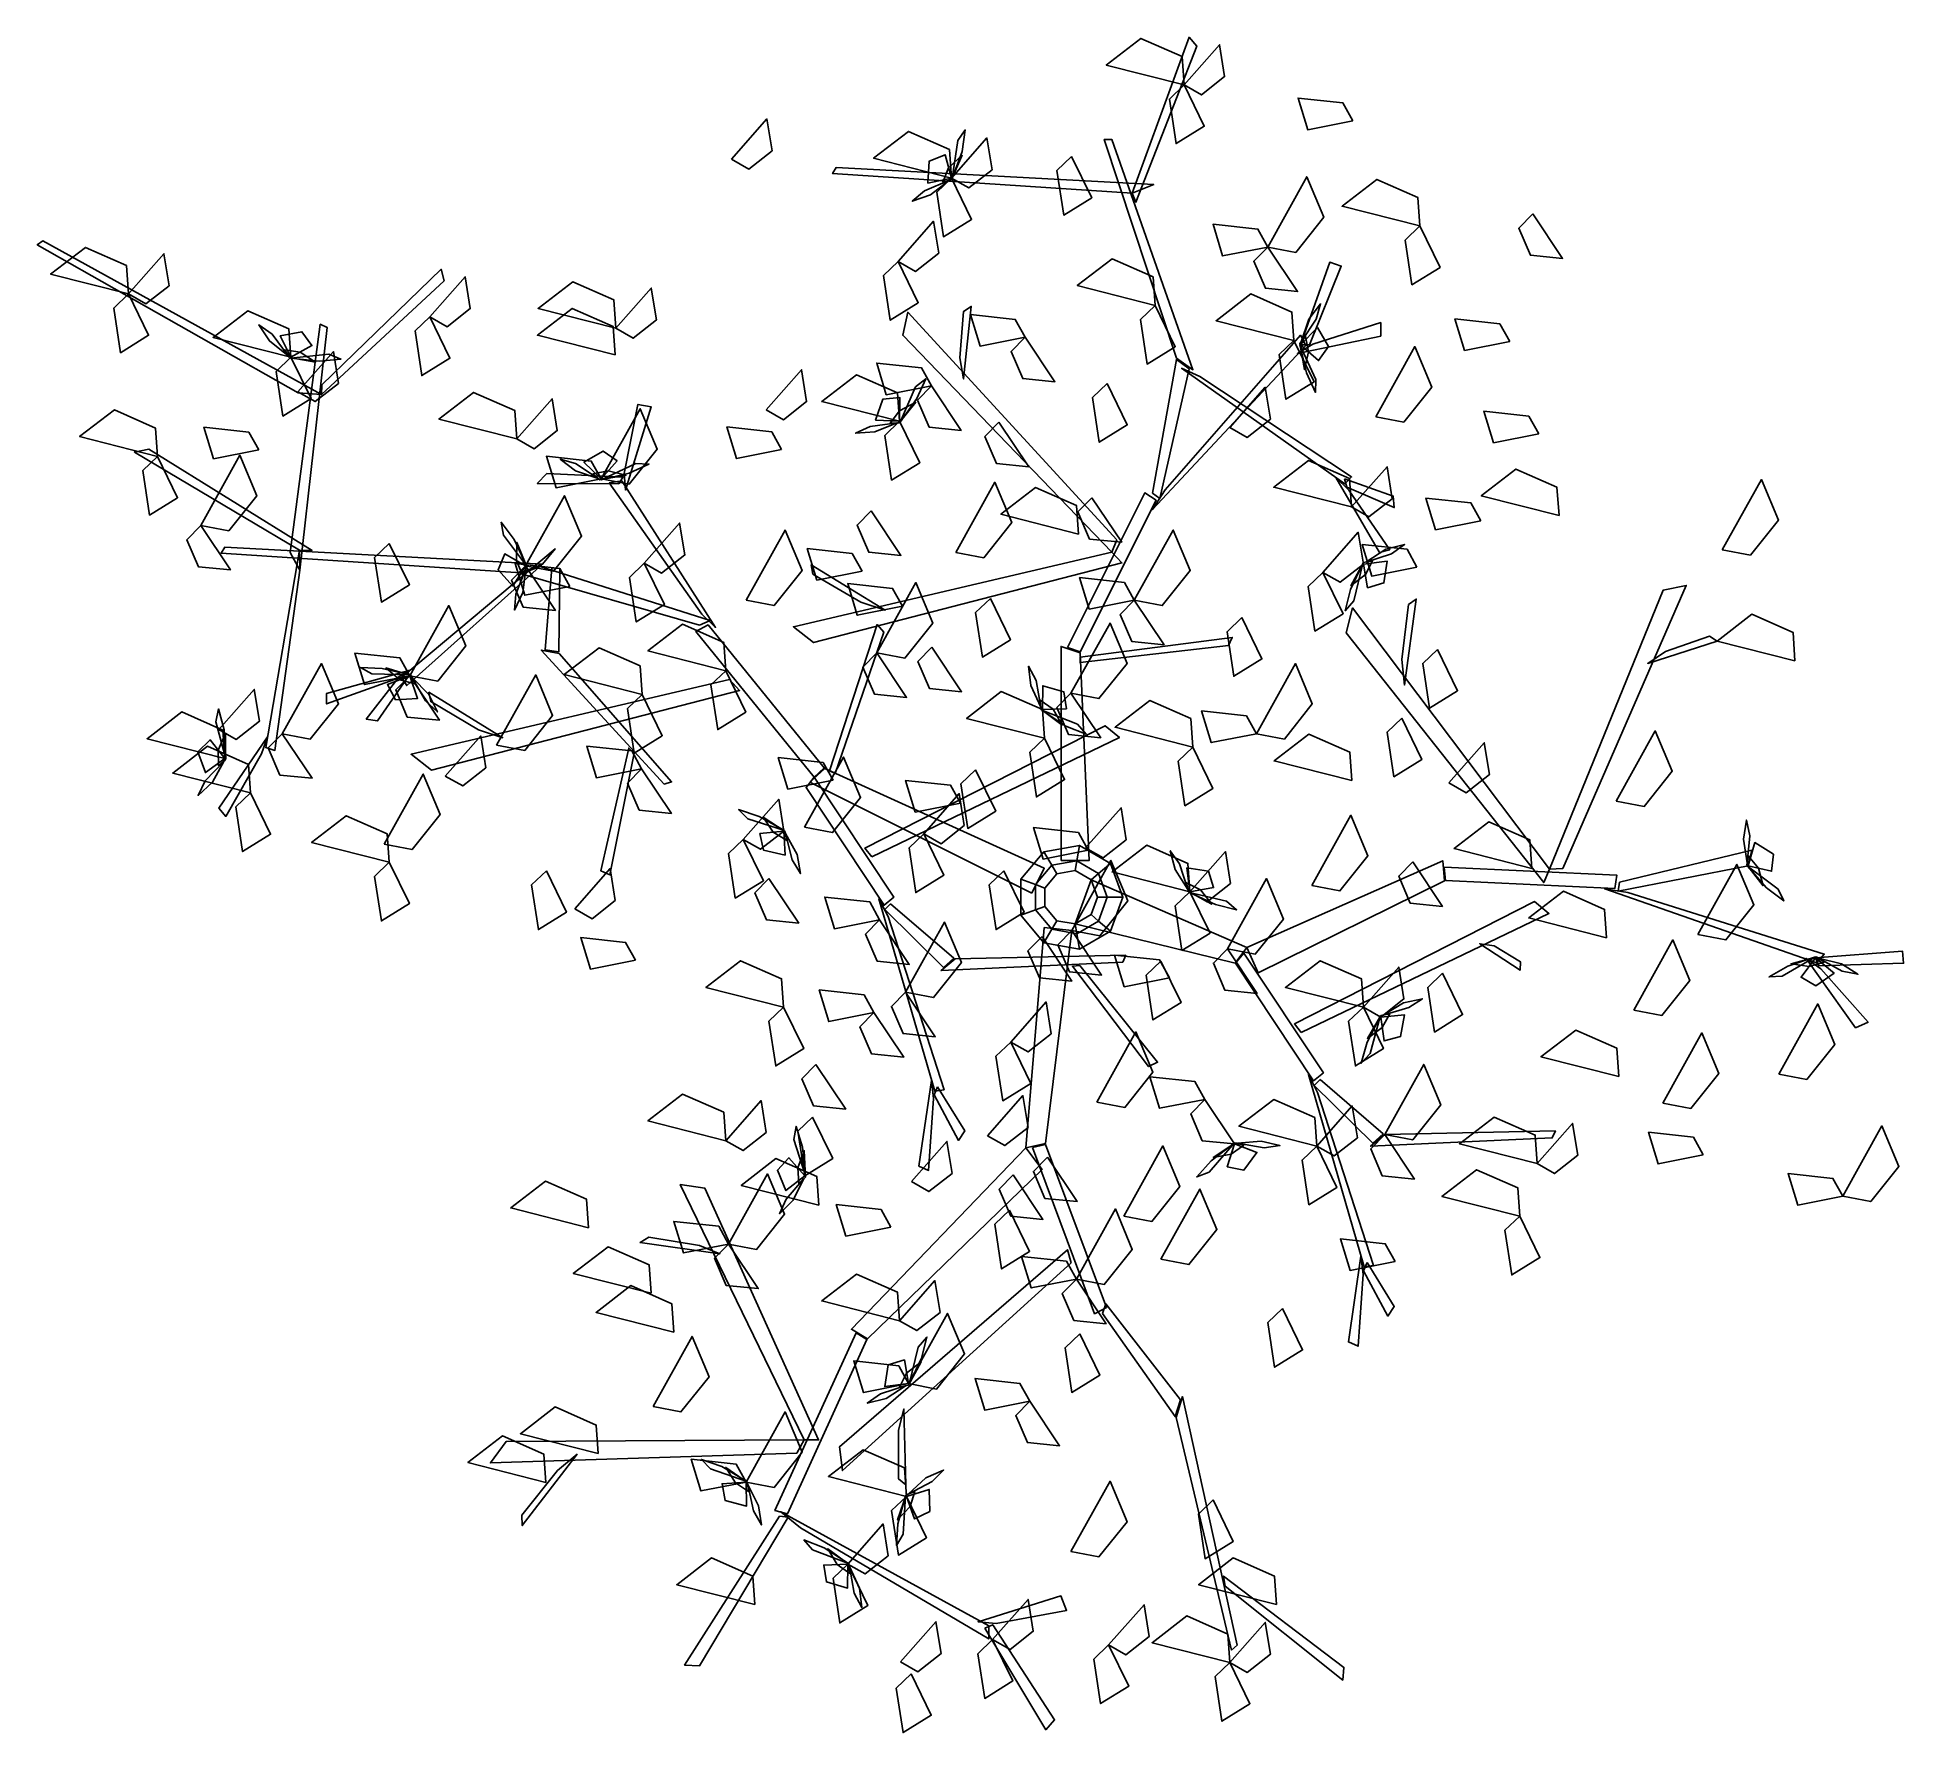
# Model space of a CAD drawing. Extents: x -1.7 to 1.4, y -1.39 to 1.43.
import ezdxf

# ---------------------------------------------------------------- set-up
doc = ezdxf.new("R2010")
doc.units = 0
doc.header["$MEASUREMENT"] = 0
doc.layers.get('0').update_dxf_attribs({"linetype": 'CONTINUOUS'})

msp = doc.modelspace()

# ---------------------------------------------------------------- linework, layer by layer
at = {"color": 34, "linetype": 'CONTINUOUS'}
for points in [[(0.1161, 1.1668, 4.7264), (0.2107, 1.4254, 5.3469), (0.2233, 1.4105, 5.3113), (0.1224, 1.152, 4.6907)], [(0.1897, 0.8934, 4.0702), (0.0699, 1.256, 4.9404), (0.0825, 1.256, 4.9404), (0.217, 0.8741, 4.0239)], [(0.1161, 1.1668, 4.7264), (-0.3804, 1.1995, 5.1395), (-0.3748, 1.2093, 5.153), (0.152, 1.1813, 4.7269)], [(-1.2666, 0.8357, 4.0806), (-1.6993, 1.0815, 4.4937), (-1.6899, 1.0878, 4.5072), (-1.228, 0.8331, 4.0811)], [(0.3956, 0.9157, 3.7212), (0.444, 1.0523, 4.289), (0.4629, 1.046, 4.2628), (0.4103, 0.9157, 3.7212)], [(-1.2272, 0.8493, 4.1168), (-1.0294, 1.0408, 4.7373), (-1.0246, 1.0219, 4.7016), (-1.228, 0.8331, 4.0811)], [(0.0909, 0.5924, 3.1832), (-0.2558, 0.9694, 3.8167), (-0.2642, 0.9315, 3.753), (0.0825, 0.5718, 3.1485)], [(-0.1696, 0.894, 3.7107), (-0.1633, 0.971, 3.9309), (-0.1507, 0.9791, 3.9541), (-0.1633, 0.8589, 3.6102)], [(-1.2801, 0.5711, 3.4606), (-1.23, 0.9496, 4.3307), (-1.2186, 0.9442, 4.3307), (-1.264, 0.5418, 3.4142)], [(0.1708, 0.6751, 3.322), (0.3956, 0.9315, 3.753), (0.404, 0.9143, 3.7241), (0.1498, 0.6424, 3.2671)], [(0.4159, 0.9168, 3.7156), (0.5284, 0.9524, 3.6553), (0.5284, 0.93, 3.6177), (0.3902, 0.9011, 3.7166)], [(0.1498, 0.6694, 3.3146), (0.1897, 0.8912, 4.0747), (0.2107, 0.8755, 4.021), (0.1624, 0.6609, 3.2857)], [(0.2283, 0.8629, 4.0702), (0.48, 0.6965, 4.6459), (0.4691, 0.685, 4.6072), (0.1981, 0.8767, 3.9968)], [(-0.7263, 0.7021, 3.1294), (-0.7034, 0.8166, 3.2024), (-0.6812, 0.8127, 3.1651), (-0.724, 0.6746, 3.1001)], [(-1.2646, 0.575, 3.3408), (-1.5382, 0.7377, 3.8286), (-1.5144, 0.7423, 3.8199), (-1.2436, 0.5747, 3.3254)], [(-0.7347, 0.6849, 3.1124), (-0.8702, 0.6857, 3.6935), (-0.8545, 0.702, 3.6894), (-0.7281, 0.6962, 3.1282)], [(-0.5975, 0.4687, 2.4749), (-0.7508, 0.6866, 3.1435), (-0.73, 0.6902, 3.1238), (-0.5745, 0.4469, 2.3978)], [(0.4753, 0.6743, 4.6006), (0.5434, 0.5758, 4.5644), (0.5264, 0.5714, 4.5142), (0.454, 0.6953, 4.5918)], [(0.4685, 0.6935, 4.6052), (0.5492, 0.6647, 5.2385), (0.5508, 0.6456, 5.2093), (0.4723, 0.6793, 4.6052)], [(0.009, 0.4134, 2.8823), (0.1372, 0.6699, 3.3133), (0.1561, 0.6578, 3.2931), (0.03, 0.4065, 2.8707)], [(-0.8976, 0.5374, 3.0113), (-1.3942, 0.57, 3.4244), (-1.3885, 0.5798, 3.4379), (-0.8618, 0.5518, 3.0118)], [(-1.264, 0.5418, 3.4142), (-1.3052, 0.2429, 3.9899), (-1.3204, 0.2478, 3.9513), (-1.2646, 0.575, 3.3408)], [(-0.8618, 0.5518, 3.0118), (-1.0867, 0.3506, 3.5875), (-1.0951, 0.3641, 3.5488), (-0.8408, 0.5775, 2.9384)], [(0.0825, 0.5718, 3.1485), (-0.4456, 0.4482, 3.6152), (-0.4119, 0.4219, 3.5683), (0.0992, 0.554, 3.1229)], [(-0.6011, 0.4506, 2.446), (-0.8967, 0.5356, 3.0165), (-0.8652, 0.548, 3.0018), (-0.5836, 0.4584, 2.4394)], [(-0.8326, 0.5446, 3.0018), (-0.8344, 0.4065, 3.8738), (-0.8572, 0.4096, 3.8122), (-0.8461, 0.546, 2.9686)], [(-0.3338, 0.4886, 3.5423), (-0.413, 0.5353, 3.7271), (-0.416, 0.5509, 3.7465), (-0.2935, 0.4755, 3.458)], [(0.8304, 0.047, 4.6564), (1.035, 0.5165, 5.2899), (0.997, 0.5089, 5.2263), (0.8081, 0.0463, 4.6217)], [(0.8081, 0.0463, 4.6217), (0.4816, 0.4794, 5.0885), (0.4712, 0.4379, 5.0416), (0.7987, 0.0239, 4.5961)], [(0.5637, 0.3935, 5.0155), (0.5744, 0.4848, 5.2003), (0.5874, 0.4939, 5.2198), (0.568, 0.3514, 4.9312)], [(-0.4109, 0.1985, 2.1221), (-0.6074, 0.4401, 2.4397), (-0.587, 0.451, 2.4248), (-0.3947, 0.2139, 2.1136)], [(-0.3855, 0.2093, 2.0963), (-0.3066, 0.4517, 2.1599), (-0.2955, 0.4392, 2.1339), (-0.3762, 0.2047, 2.0789)], [(-0.8337, 0.4039, 3.8708), (-0.6476, 0.1907, 4.9366), (-0.6598, 0.1872, 4.9366), (-0.8637, 0.4095, 3.8141)], [(-0.0015, 0.0603, 2.0398), (-0.0015, 0.4154, 2.8921), (0.03, 0.405, 2.8672), (0.0447, 0.0603, 2.0398)], [(0.03, 0.3976, 2.8493), (0.2821, 0.4303, 2.9278), (0.2758, 0.4169, 2.8957), (0.03, 0.3887, 2.828)], [(1.0009, 0.4073, 5.1839), (1.0739, 0.4326, 5.4042), (1.0864, 0.4244, 5.4273), (0.9713, 0.3873, 5.0835)], [(-1.1069, 0.3608, 3.5422), (-1.2195, 0.32, 3.506), (-1.2195, 0.3375, 3.4558), (-1.0812, 0.3761, 3.5334)], [(-1.0867, 0.3625, 3.5468), (-1.135, 0.2918, 4.1801), (-1.1539, 0.2951, 4.1509), (-1.1014, 0.3625, 3.5468)], [(-0.5514, 0.3604, 2.3438), (-1.0796, 0.2368, 2.8106), (-1.0458, 0.2105, 2.7637), (-0.5348, 0.3426, 2.3182)], [(-0.9678, 0.2772, 2.7376), (-1.047, 0.3239, 2.9224), (-1.05, 0.3395, 2.9419), (-0.9275, 0.2641, 2.6534)], [(-0.3156, 0.0667, 2.5239), (0.0952, 0.2642, 3.37), (0.0714, 0.2839, 3.285), (-0.327, 0.081, 2.4776)], [(-1.3273, 0.2376, 3.9446), (-1.3867, 0.1336, 3.9084), (-1.398, 0.147, 3.8582), (-1.3176, 0.2658, 3.9358)], [(-0.7095, 0.2385, 4.6745), (-0.7498, 0.0366, 5.4345), (-0.7648, 0.0432, 5.3908), (-0.7185, 0.2468, 4.6308)], [(-0.4109, 0.1985, 2.1221), (-0.2787, -0.0001, 2.6978), (-0.295, -0.0136, 2.6708), (-0.4244, 0.1815, 2.1067)], [(-0.0501, 0.0063, 1.4396), (-0.4181, 0.1903, 2.131), (-0.3932, 0.2131, 2.1107), (-0.0294, 0.0477, 1.4396)], [(-0.017, 0.0526, 0.5902), (-0.03, 0.0751), (-0.0683, 0.0294), (-0.0439, 0.0205, 0.5902)], [(0.0243, 0.0599, 0.5902), (0.0289, 0.0855), (-0.03, 0.0751), (-0.017, 0.0526, 0.5902)], [(0.0607, 0.0389, 0.5902), (0.0806, 0.0556), (0.0289, 0.0855), (0.0243, 0.0599, 0.5902)], [(0.9246, 0.0243, 4.7878), (1.1436, 0.0775, 5.548), (1.1377, 0.0519, 5.4943), (0.922, 0.0094, 4.7589)], [(-0.0088, 0.0384, 2.3607), (-0.017, 0.0526, 0.5902), (-0.0439, 0.0205, 0.5902), (-0.0285, 0.0149, 2.3607)], [(0.0215, 0.0437, 2.3607), (0.0243, 0.0599, 0.5902), (-0.017, 0.0526, 0.5902), (-0.0088, 0.0384, 2.3607)], [(0.0481, 0.0284, 2.3607), (0.0607, 0.0389, 0.5902), (0.0243, 0.0599, 0.5902), (0.0215, 0.0437, 2.3607)], [(0.0586, -0.0005, 2.3607), (0.075, -0.0005, 0.5902), (0.0607, 0.0389, 0.5902), (0.0481, 0.0284, 2.3607)], [(0.075, -0.0005, 0.5902), (0.101, -0.0005), (0.0806, 0.0556), (0.0607, 0.0389, 0.5902)], [(0.3064, -0.0836, 3.5131), (0.6312, 0.06, 4.3654), (0.6344, 0.027, 4.3404), (0.325, -0.1259, 3.5131)], [(0.6336, 0.0496, 4.3556), (0.92, 0.036, 4.7866), (0.9166, 0.0139, 4.7663), (0.6358, 0.0276, 4.344)], [(-0.0439, 0.0205, 0.5902), (-0.0683, 0.0294), (-0.0683, -0.0304), (-0.0439, -0.0215, 0.5902)], [(-0.0285, 0.0149, 2.3607), (-0.0439, 0.0205, 0.5902), (-0.0439, -0.0215, 0.5902), (-0.0285, -0.0158, 2.3607)], [(0.0481, 0.0284, 2.3607), (0.3064, -0.0836, 3.5131), (0.2869, -0.1095, 3.4825), (0.0215, -0.0447, 2.3607)], [(0.9383, 0.0074, 4.7953), (1.2638, -0.0946, 5.2263), (1.2514, -0.1092, 5.1974), (0.8999, 0.0134, 4.7403)], [(-0.2886, -0.0325, 2.7094), (-0.1955, -0.3196, 3.285), (-0.2112, -0.3218, 3.2464), (-0.3036, -0.0029, 2.636)], [(-0.2844, -0.0114, 2.6987), (-0.1796, -0.1014, 3.5707), (-0.1966, -0.1169, 3.5091), (-0.2941, -0.0209, 2.6655)], [(-0.0439, -0.0215, 0.5902), (-0.0683, -0.0304), (-0.03, -0.0761), (-0.017, -0.0536, 0.5902)], [(-0.0285, -0.0158, 2.3607), (-0.0439, -0.0215, 0.5902), (-0.017, -0.0536, 0.5902), (-0.0088, -0.0394, 2.3607)], [(0.0215, -0.0447, 2.3607), (0.0243, -0.0609, 0.5902), (0.0607, -0.0399, 0.5902), (0.0481, -0.0293, 2.3607)], [(0.0481, -0.0293, 2.3607), (0.0607, -0.0399, 0.5902), (0.075, -0.0005, 0.5902), (0.0586, -0.0005, 2.3607)], [(0.0607, -0.0399, 0.5902), (0.0806, -0.0566), (0.101, -0.0005), (0.075, -0.0005, 0.5902)], [(0.3966, -0.2246, 3.9041), (0.8074, -0.0272, 4.7502), (0.7836, -0.0075, 4.6652), (0.3852, -0.2104, 3.8578)], [(-0.0298, -0.0504, 1.8493), (-0.0598, -0.416, 2.6726), (-0.0276, -0.4089, 2.6458), (0.0161, -0.0557, 1.8454)], [(-0.017, -0.0536, 0.5902), (-0.03, -0.0761), (0.0289, -0.0865), (0.0243, -0.0609, 0.5902)], [(-0.0088, -0.0394, 2.3607), (-0.017, -0.0536, 0.5902), (0.0243, -0.0609, 0.5902), (0.0215, -0.0447, 2.3607)], [(0.0243, -0.0609, 0.5902), (0.0289, -0.0865), (0.0806, -0.0566), (0.0607, -0.0399, 0.5902)], [(0.7164, -0.0811, 4.601), (0.7601, -0.1074, 4.8615), (0.7599, -0.1211, 4.889), (0.6927, -0.0776, 4.4822)], [(1.2493, -0.101, 5.1944), (1.3937, -0.0899, 5.7622), (1.3956, -0.1098, 5.736), (1.2552, -0.1144, 5.1944)], [(-0.1772, -0.1025, 3.5677), (0.1057, -0.0967, 4.6334), (0.1006, -0.1082, 4.6334), (-0.2007, -0.122, 3.5109)], [(0.0294, -0.1134, 4.3714), (0.1583, -0.2739, 5.1314), (0.1436, -0.2811, 5.0877), (0.0172, -0.1149, 4.3277)], [(0.3013, -0.0929, 3.5023), (0.4335, -0.2915, 4.078), (0.4172, -0.305, 4.0509), (0.2878, -0.1099, 3.4869)], [(1.2585, -0.119, 5.1889), (1.3365, -0.2076, 5.1286), (1.316, -0.2167, 5.091), (1.2338, -0.1019, 5.1899)], [(-0.213, -0.334, 3.2398), (-0.2212, -0.4534, 3.2036), (-0.2373, -0.4463, 3.1534), (-0.2166, -0.3043, 3.231)], [(0.4236, -0.3239, 4.0896), (0.5167, -0.6109, 4.6652), (0.501, -0.6131, 4.6266), (0.4086, -0.2943, 4.0162)], [(0.4278, -0.3028, 4.0788), (0.5326, -0.3928, 4.9509), (0.5156, -0.4082, 4.8893), (0.4181, -0.3123, 4.0457)], [(-0.2064, -0.3148, 3.2444), (-0.1613, -0.3876, 3.8777), (-0.1719, -0.4035, 3.8485), (-0.2123, -0.3282, 3.2444)], [(0.535, -0.3938, 4.9479), (0.818, -0.388, 6.0136), (0.8129, -0.3995, 6.0136), (0.5115, -0.4133, 4.8911)], [(-0.0598, -0.416, 2.6726), (-0.3492, -0.7167, 3.3432), (-0.3224, -0.7325, 3.3056), (-0.033, -0.4521, 2.6462)], [(-0.0492, -0.4151, 2.6621), (0.054, -0.6909, 3.0616), (0.0739, -0.6808, 3.0407), (-0.0277, -0.4105, 2.6493)], [(-0.4278, -0.9001, 3.4767), (-0.6332, -0.4769, 4.2753), (-0.5923, -0.4829, 4.2219), (-0.4037, -0.9002, 3.4499)], [(-0.6014, -0.5776, 4.1252), (-0.6853, -0.5642, 4.3282), (-0.6998, -0.5729, 4.3422), (-0.5674, -0.5914, 4.0269)], [(0.0153, -0.6068, 2.9416), (-0.3642, -0.9511, 3.5737), (-0.369, -0.9115, 3.5138), (0.0089, -0.5848, 2.9092)], [(0.4992, -0.6253, 4.6199), (0.491, -0.7448, 4.5838), (0.475, -0.7377, 4.5335), (0.4956, -0.5957, 4.6112)], [(0.5058, -0.6061, 4.6246), (0.551, -0.6789, 5.2579), (0.5403, -0.6949, 5.2286), (0.4999, -0.6196, 4.6246)], [(0.067, -0.6906, 3.0627), (0.1875, -0.8614, 3.8493), (0.1962, -0.8335, 3.8053), (0.0726, -0.6748, 3.0397)], [(-0.3414, -0.7226, 3.3287), (-0.4761, -1.0172, 3.5632), (-0.4553, -1.0228, 3.538), (-0.3236, -0.7337, 3.3084)], [(0.1894, -0.8629, 3.8451), (0.2811, -1.2487, 4.6764), (0.2902, -1.2403, 4.6826), (0.1996, -0.8284, 3.811)], [(-0.2714, -0.8845, 3.4665), (-0.2712, -0.965, 3.6799), (-0.2593, -0.9748, 3.7014), (-0.2623, -0.8488, 3.3685)], [(-0.4398, -0.9223, 3.4967), (-0.948, -0.9383, 4.1474), (-0.922, -0.903, 4.1068), (-0.4278, -0.9001, 3.4767)], [(-0.8366, -0.9507, 4.0275), (-0.8957, -1.0252, 4.2032), (-0.895, -1.0423, 4.2148), (-0.8043, -0.9239, 3.9421)], [(-0.4336, -1.0459, 3.5513), (-0.1216, -1.2302, 3.8667), (-0.1212, -1.2084, 3.8525), (-0.4664, -1.0193, 3.5133)], [(-0.4684, -1.0269, 3.5574), (-0.626, -1.2735, 4.1713), (-0.601, -1.2747, 4.1143), (-0.4542, -1.0285, 3.526)], [(0.2706, -1.1427, 4.4802), (0.4656, -1.2984, 5.1607), (0.4674, -1.2774, 5.1303), (0.2679, -1.126, 4.4468)], [(-0.1094, -1.2047, 3.8463), (0.0076, -1.1828, 3.7993), (-0.0018, -1.1589, 3.7776), (-0.1393, -1.2016, 3.8497)], [(-0.1283, -1.2126, 3.8463), (-0.0269, -1.3807, 4.3167), (-0.0124, -1.3644, 4.3012), (-0.1149, -1.2066, 3.8507)]]:
    msp.add_3dface(points, dxfattribs=at)
at = {"color": 72, "linetype": 'CONTINUOUS'}
for points in [[(0.2024, 1.3464, 3.9981), (0.0733, 1.3793, 3.9564), (0.1309, 1.4236, 3.9383), (0.199, 1.3936, 3.9682)], [(0.2024, 1.3464, 3.9981), (0.2611, 1.413, 3.8957), (0.2696, 1.3602, 3.9031), (0.2312, 1.33, 3.9653)], [(0.2024, 1.3464, 3.7915), (0.2357, 1.2779, 3.7494), (0.1892, 1.2491, 3.8992), (0.1779, 1.3231, 3.8762)], [(0.4822, 1.2869, 4.7061), (0.4074, 1.2722, 4.664), (0.3914, 1.3245, 4.8138), (0.4658, 1.3165, 4.7908)], [(-0.5482, 1.2234, 5.343), (-0.4894, 1.29, 5.2407), (-0.4809, 1.2372, 5.248), (-0.5194, 1.207, 5.3102)], [(-0.1834, 1.1921, 3.9981), (-0.3125, 1.2249, 3.9564), (-0.2548, 1.2693, 3.9383), (-0.1867, 1.2393, 3.9682)], [(-0.1834, 1.1921, 3.9981), (-0.1246, 1.2587, 3.8957), (-0.1161, 1.2059, 3.9031), (-0.1546, 1.1757, 3.9653)], [(0.0158, 1.228, 4.2517), (0.0492, 1.1594, 4.2096), (0.0027, 1.1306, 4.3594), (-0.0086, 1.2046, 4.3364)], [(-0.1834, 1.1921, 3.9981), (-0.15, 1.1235, 3.956), (-0.1966, 1.0947, 4.1058), (-0.2078, 1.1687, 4.0827)], [(0.3411, 1.0777, 3.5023), (0.4059, 1.1941, 3.4607), (0.434, 1.127, 3.4426), (0.3876, 1.0688, 3.4725)], [(0.5934, 1.1126, 4.6648), (0.4644, 1.1454, 4.6232), (0.522, 1.1897, 4.6051), (0.5901, 1.1597, 4.635)], [(-0.2718, 1.0538, 4.9437), (-0.213, 1.1204, 4.8414), (-0.2045, 1.0675, 4.8487), (-0.243, 1.0373, 4.911)], [(0.3411, 1.0777, 3.5023), (0.2663, 1.063, 3.4602), (0.2504, 1.1154, 3.61), (0.3248, 1.1073, 3.587)], [(0.7807, 1.1326, 3.9625), (0.83, 1.0587, 3.8602), (0.7768, 1.064, 3.8675), (0.7574, 1.1089, 3.9298)], [(0.5934, 1.1126, 4.8714), (0.6268, 1.044, 4.8293), (0.5802, 1.0152, 4.9791), (0.569, 1.0892, 4.956)], [(-1.5481, 0.9999, 4.2046), (-1.6772, 1.0327, 4.163), (-1.6196, 1.077, 4.1449), (-1.5514, 1.047, 4.1748)], [(-1.5481, 0.9999, 3.9981), (-1.4894, 1.0665, 3.8957), (-1.4808, 1.0136, 3.9031), (-1.5193, 0.9835, 3.9653)], [(-0.2718, 1.0538, 4.448), (-0.2384, 0.9852, 4.4059), (-0.285, 0.9564, 4.5557), (-0.2962, 1.0304, 4.5326)], [(0.1543, 0.9809, 4.7417), (0.0252, 1.0137, 4.7), (0.0829, 1.058, 4.6819), (0.151, 1.0281, 4.7118)], [(0.3411, 1.0777, 3.5023), (0.3905, 1.0039, 3.4), (0.3372, 1.0092, 3.4073), (0.3179, 1.0541, 3.4696)], [(-1.0485, 0.9619, 3.7915), (-0.9898, 1.0285, 3.6892), (-0.9813, 0.9757, 3.6965), (-1.0197, 0.9455, 3.7588)], [(-1.5481, 0.9999, 3.7915), (-1.5147, 0.9313, 3.7494), (-1.5613, 0.9025, 3.8992), (-1.5725, 0.9765, 3.8762)], [(-0.7399, 0.943, 4.2046), (-0.869, 0.9758, 4.163), (-0.8114, 1.0201, 4.1449), (-0.7432, 0.9901, 4.1748)], [(-0.7399, 0.943, 4.2046), (-0.6812, 1.0095, 4.1023), (-0.6726, 0.9567, 4.1096), (-0.7111, 0.9265, 4.1719)], [(0.3845, 0.9227, 4.2046), (0.2554, 0.9555, 4.163), (0.313, 0.9999, 4.1449), (0.3812, 0.9699, 4.1748)], [(-1.2787, 0.8949, 3.9981), (-1.4078, 0.9277, 3.9564), (-1.3502, 0.972, 3.9383), (-1.282, 0.942, 3.9682)], [(-1.0485, 0.9619, 3.9981), (-1.0151, 0.8933, 3.956), (-1.0617, 0.8645, 4.1058), (-1.0729, 0.9385, 4.0827)], [(-0.7409, 0.8987, 5.343), (-0.8699, 0.9315, 5.3013), (-0.8123, 0.9759, 5.2833), (-0.7442, 0.9459, 5.3131)], [(-0.0611, 0.9281, 5.1097), (-0.136, 0.9134, 5.0677), (-0.1519, 0.9658, 5.2175), (-0.0775, 0.9577, 5.1944)], [(0.1543, 0.9809, 4.2046), (0.1877, 0.9123, 4.1625), (0.1411, 0.8835, 4.3123), (0.1299, 0.9575, 4.2893)], [(0.7423, 0.921, 4.1691), (0.6675, 0.9063, 4.127), (0.6515, 0.9586, 4.2768), (0.7259, 0.9506, 4.2537)], [(-1.2671, 0.8378, 4.4754), (-1.2084, 0.9044, 4.3731), (-1.1998, 0.8516, 4.3804), (-1.2383, 0.8214, 4.4427)], [(-0.0611, 0.9281, 5.1097), (-0.0118, 0.8543, 5.0074), (-0.0651, 0.8596, 5.0148), (-0.0844, 0.9045, 5.077)], [(0.3845, 0.9227, 4.5351), (0.4179, 0.8541, 4.493), (0.3713, 0.8253, 4.6428), (0.3601, 0.8993, 4.6198)], [(0.5201, 0.7961, 4.5822), (0.5849, 0.9125, 4.5405), (0.613, 0.8454, 4.5225), (0.5666, 0.7873, 4.5523)], [(-1.2787, 0.8949, 3.9981), (-1.2453, 0.8263, 3.956), (-1.2919, 0.7975, 4.1058), (-1.3031, 0.8715, 4.0827)], [(-0.4907, 0.8076, 4.7417), (-0.432, 0.8742, 4.6394), (-0.4235, 0.8214, 4.6467), (-0.462, 0.7912, 4.7089)], [(-0.2166, 0.8475, 3.5023), (-0.2915, 0.8328, 3.4602), (-0.3074, 0.8852, 3.61), (-0.233, 0.8771, 3.587)], [(-0.9043, 0.7596, 4.2046), (-1.0334, 0.7924, 4.163), (-0.9758, 0.8367, 4.1449), (-0.9077, 0.8067, 4.1748)], [(-0.2694, 0.7887, 4.7417), (-0.3985, 0.8215, 4.7), (-0.3409, 0.8658, 4.6819), (-0.2727, 0.8358, 4.7118)], [(-0.2166, 0.8475, 3.5023), (-0.1673, 0.7737, 3.4), (-0.2206, 0.779, 3.4073), (-0.2399, 0.8239, 3.4696)], [(0.0748, 0.8514, 5.3155), (0.1081, 0.7828, 5.2734), (0.0616, 0.754, 5.4232), (0.0503, 0.828, 5.4002)], [(0.2783, 0.7785, 4.2046), (0.337, 0.8451, 4.1023), (0.3455, 0.7923, 4.1096), (0.307, 0.7621, 4.1719)], [(-1.5001, 0.7305, 3.9981), (-1.6291, 0.7633, 3.9564), (-1.5715, 0.8076, 3.9383), (-1.5034, 0.7776, 3.9682)], [(-0.9043, 0.7596, 3.7915), (-0.8456, 0.8261, 3.6892), (-0.8371, 0.7733, 3.6965), (-0.8755, 0.7431, 3.7588)], [(-0.7643, 0.6932, 3.2958), (-0.6995, 0.8096, 3.2541), (-0.6714, 0.7425, 3.236), (-0.7179, 0.6843, 3.2659)], [(0.7904, 0.7679, 3.9625), (0.7155, 0.7532, 3.9204), (0.6996, 0.8056, 4.0702), (0.774, 0.7975, 4.0472)], [(-1.3322, 0.7413, 3.5023), (-1.407, 0.7265, 3.4602), (-1.423, 0.7789, 3.61), (-1.3486, 0.7709, 3.587)], [(-0.465, 0.7417, 2.424), (-0.5398, 0.727, 2.3819), (-0.5558, 0.7793, 2.5317), (-0.4813, 0.7713, 2.5087)], [(-0.2694, 0.7887, 4.7417), (-0.236, 0.7201, 4.6996), (-0.2826, 0.6913, 4.8494), (-0.2938, 0.7653, 4.8263)], [(-0.1047, 0.7873, 3.9625), (-0.0553, 0.7134, 3.8602), (-0.1086, 0.7187, 3.8675), (-0.1279, 0.7636, 3.9298)], [(-1.5001, 0.7305, 3.9981), (-1.4667, 0.6619, 3.956), (-1.5132, 0.6331, 4.1058), (-1.5245, 0.7071, 4.0827)], [(-1.4283, 0.616, 3.5023), (-1.3636, 0.7324, 3.4607), (-1.3355, 0.6654, 3.4426), (-1.3819, 0.6072, 3.4725)], [(-0.7643, 0.6932, 3.2958), (-0.8391, 0.6785, 3.2537), (-0.8551, 0.7308, 3.4035), (-0.7807, 0.7228, 3.3804)], [(0.4801, 0.6467, 5.343), (0.3511, 0.6795, 5.3013), (0.4087, 0.7238, 5.2833), (0.4768, 0.6938, 5.3131)], [(0.4801, 0.6467, 5.343), (0.5389, 0.7133, 5.2407), (0.5474, 0.6604, 5.248), (0.5089, 0.6302, 5.3102)], [(-0.1762, 0.5714, 5.1097), (-0.1115, 0.6878, 5.0681), (-0.0834, 0.6207, 5.05), (-0.1298, 0.5626, 5.0799)], [(0.8241, 0.6323, 4.4582), (0.695, 0.6651, 4.4166), (0.7526, 0.7094, 4.3985), (0.8207, 0.6794, 4.4284)], [(1.0949, 0.5756, 4.9732), (1.1597, 0.692, 4.9316), (1.1878, 0.625, 4.9135), (1.1414, 0.5668, 4.9434)], [(-0.8895, 0.549, 3.5023), (-0.8248, 0.6654, 3.4607), (-0.7967, 0.5983, 3.4426), (-0.8431, 0.5401, 3.4725)], [(0.0275, 0.6018, 4.6648), (-0.1015, 0.6346, 4.6232), (-0.0439, 0.6789, 4.6051), (0.0242, 0.6489, 4.635)], [(0.0496, 0.662, 3.9625), (0.099, 0.5882, 3.8602), (0.0457, 0.5935, 3.8675), (0.0264, 0.6384, 3.9298)], [(0.6942, 0.6238, 4.1691), (0.6194, 0.609, 4.127), (0.6035, 0.6614, 4.2768), (0.6779, 0.6534, 4.2537)], [(-0.6928, 0.5534, 5.343), (-0.6341, 0.62, 5.2407), (-0.6255, 0.5672, 5.248), (-0.664, 0.537, 5.3102)], [(-0.3166, 0.6402, 2.9171), (-0.2673, 0.5664, 2.8148), (-0.3206, 0.5717, 2.8222), (-0.3399, 0.6166, 2.8844)], [(-1.4283, 0.616, 3.5023), (-1.379, 0.5422, 3.4), (-1.4322, 0.5475, 3.4073), (-1.4516, 0.5924, 3.4696)], [(-0.524, 0.4921, 3.7089), (-0.4592, 0.6084, 3.6672), (-0.4311, 0.5414, 3.6492), (-0.4776, 0.4832, 3.679)], [(0.1198, 0.4921, 3.5023), (0.1845, 0.6084, 3.4607), (0.2126, 0.5414, 3.4426), (0.1662, 0.4832, 3.4725)], [(0.4326, 0.5382, 4.2046), (0.4913, 0.6048, 4.1023), (0.4998, 0.552, 4.1096), (0.4613, 0.5218, 4.1719)], [(-1.1156, 0.5863, 4.2046), (-1.0822, 0.5177, 4.1625), (-1.1287, 0.4889, 4.3123), (-1.14, 0.5629, 4.2893)], [(-0.3317, 0.5401, 4.0394), (-0.4066, 0.5254, 3.9973), (-0.4225, 0.5778, 4.1471), (-0.3481, 0.5697, 4.124)], [(0.5884, 0.5469, 3.9625), (0.5136, 0.5322, 3.9204), (0.4977, 0.5846, 4.0702), (0.5721, 0.5765, 4.0472)], [(-0.8895, 0.549, 3.5023), (-0.8402, 0.4752, 3.4), (-0.8934, 0.4805, 3.4073), (-0.9128, 0.5254, 3.4696)], [(-0.8162, 0.515, 2.9171), (-0.8911, 0.5003, 2.875), (-0.907, 0.5527, 3.0248), (-0.8326, 0.5446, 3.0018)], [(-0.6928, 0.5534, 5.343), (-0.6594, 0.4848, 5.3009), (-0.706, 0.456, 5.4507), (-0.7172, 0.53, 5.4276)], [(0.1198, 0.4921, 4.122), (0.045, 0.4774, 4.0799), (0.029, 0.5297, 4.2297), (0.1034, 0.5217, 4.2066)], [(0.4326, 0.5382, 4.2046), (0.4659, 0.4696, 4.1625), (0.4194, 0.4408, 4.3123), (0.4081, 0.5148, 4.2893)], [(-0.2647, 0.482, 3.7089), (-0.3395, 0.4672, 3.6668), (-0.3555, 0.5196, 3.8166), (-0.2811, 0.5116, 3.7935)], [(-0.3071, 0.4048, 4.6907), (-0.2424, 0.5212, 4.6491), (-0.2143, 0.4542, 4.631), (-0.2607, 0.396, 4.6609)], [(-1.0818, 0.3669, 3.5023), (-1.017, 0.4832, 3.4607), (-0.9889, 0.4162, 3.4426), (-1.0353, 0.358, 3.4725)], [(-0.1189, 0.4951, 5.343), (-0.0855, 0.4265, 5.3009), (-0.1321, 0.3977, 5.4507), (-0.1434, 0.4717, 5.4276)], [(0.1198, 0.4921, 3.5023), (0.1691, 0.4182, 3.4), (0.1159, 0.4235, 3.4073), (0.0965, 0.4685, 3.4696)], [(1.2154, 0.3916, 5.469), (1.0864, 0.4244, 5.4273), (1.144, 0.4687, 5.4093), (1.2121, 0.4387, 5.4391)], [(-0.5578, 0.375, 3.9981), (-0.6868, 0.4079, 3.9564), (-0.6292, 0.4522, 3.9383), (-0.5611, 0.4222, 3.9682)], [(0.0148, 0.3378, 4.2459), (0.0796, 0.4541, 4.2043), (0.1077, 0.3871, 4.1862), (0.0612, 0.3289, 4.2161)], [(0.298, 0.4633, 5.343), (0.3314, 0.3947, 5.3009), (0.2848, 0.3659, 5.4507), (0.2736, 0.4399, 5.4276)], [(-1.0818, 0.3669, 3.2958), (-1.1566, 0.3521, 3.2537), (-1.1725, 0.4045, 3.4035), (-1.0981, 0.3965, 3.3804)], [(-0.6963, 0.3359, 4.5668), (-0.8254, 0.3687, 4.5252), (-0.7678, 0.413, 4.5071), (-0.6997, 0.383, 4.5369)], [(-0.3071, 0.4048, 4.8147), (-0.2578, 0.331, 4.7124), (-0.3111, 0.3363, 4.7197), (-0.3304, 0.3812, 4.7819)], [(-0.2158, 0.4141, 2.0522), (-0.1665, 0.3403, 1.9499), (-0.2197, 0.3455, 1.9572), (-0.2391, 0.3905, 2.0195)], [(0.6225, 0.4106, 4.6648), (0.6559, 0.342, 4.6227), (0.6093, 0.3132, 4.7725), (0.5981, 0.3872, 4.7495)], [(-1.293, 0.2707, 3.7089), (-1.2282, 0.3871, 3.6672), (-1.2001, 0.3201, 3.6492), (-1.2466, 0.2619, 3.679)], [(-0.5578, 0.375, 3.9981), (-0.5244, 0.3065, 3.956), (-0.5709, 0.2777, 4.1058), (-0.5822, 0.3517, 4.0827)], [(0.3222, 0.2707, 3.7089), (0.3869, 0.3871, 3.6672), (0.415, 0.3201, 3.6492), (0.3686, 0.2619, 3.679)], [(-1.3983, 0.2777, 4.5668), (-1.3396, 0.3443, 4.4645), (-1.331, 0.2914, 4.4718), (-1.3695, 0.2613, 4.5341)], [(-1.0818, 0.3669, 3.5023), (-1.0324, 0.293, 3.4), (-1.0857, 0.2983, 3.4073), (-1.105, 0.3432, 3.4696)], [(-0.9376, 0.2518, 4.2459), (-0.8728, 0.3681, 4.2043), (-0.8447, 0.3011, 4.1862), (-0.8911, 0.2429, 4.2161)], [(-0.0292, 0.2634, 5.343), (-0.1583, 0.2962, 5.3013), (-0.1007, 0.3406, 5.2833), (-0.0325, 0.3106, 5.3131)], [(-0.6963, 0.3359, 4.5668), (-0.663, 0.2673, 4.5247), (-0.7095, 0.2385, 4.6745), (-0.7208, 0.3125, 4.6515)], [(0.0148, 0.3378, 2.8413), (0.0642, 0.2639, 2.739), (0.0109, 0.2692, 2.7464), (-0.0084, 0.3141, 2.8086)], [(0.2168, 0.2486, 4.7734), (0.0878, 0.2814, 4.7317), (0.1454, 0.3257, 4.7136), (0.2135, 0.2957, 4.7435)], [(-1.3882, 0.2296, 4.5668), (-1.5172, 0.2624, 4.5252), (-1.4596, 0.3068, 4.5071), (-1.3915, 0.2768, 4.5369)], [(0.3222, 0.2707, 2.6348), (0.2473, 0.256, 2.5927), (0.2314, 0.3084, 2.7425), (0.3058, 0.3003, 2.7194)], [(0.5634, 0.2967, 4.7734), (0.5968, 0.2281, 4.7313), (0.5502, 0.1993, 4.8811), (0.539, 0.2733, 4.858)], [(-1.3457, 0.1727, 3.9981), (-1.4748, 0.2055, 3.9564), (-1.4172, 0.2498, 3.9383), (-1.3491, 0.2198, 3.9682)], [(-1.293, 0.2707, 3.5023), (-1.2436, 0.1969, 3.4), (-1.2969, 0.2022, 3.4073), (-1.3162, 0.2471, 3.4696)], [(-1.0227, 0.2005, 4.5668), (-0.9639, 0.2671, 4.4645), (-0.9554, 0.2143, 4.4718), (-0.9939, 0.1841, 4.5341)], [(-0.6973, 0.2125, 3.7089), (-0.7721, 0.1978, 3.6668), (-0.788, 0.2502, 3.8166), (-0.7136, 0.2421, 3.7935)], [(-0.0292, 0.2634, 5.343), (0.0042, 0.1948, 5.3009), (-0.0424, 0.166, 5.4507), (-0.0537, 0.24, 5.4276)], [(0.2168, 0.2486, 4.3602), (0.2502, 0.18, 4.3181), (0.2037, 0.1512, 4.4679), (0.1924, 0.2252, 4.4449)], [(0.4806, 0.1929, 3.9981), (0.3516, 0.2257, 3.9564), (0.4092, 0.27, 3.9383), (0.4773, 0.2401, 3.9682)], [(0.6415, 0.1893, 4.6648), (0.7002, 0.2558, 4.5625), (0.7087, 0.203, 4.5698), (0.6703, 0.1728, 4.6321)], [(0.9191, 0.1591, 5.1097), (0.9838, 0.2754, 5.0681), (1.0119, 0.2084, 5.05), (0.9655, 0.1502, 5.0799)], [(-0.3798, 0.1936, 3.2958), (-0.4546, 0.1789, 3.2537), (-0.4706, 0.2312, 3.4035), (-0.3962, 0.2232, 3.3804)], [(-0.427, 0.1156, 1.8456), (-0.3623, 0.232, 1.804), (-0.3342, 0.1649, 1.7859), (-0.3806, 0.1067, 1.8158)], [(-1.1242, 0.0874, 4.8147), (-1.0594, 0.2037, 4.773), (-1.0313, 0.1367, 4.755), (-1.0778, 0.0785, 4.7848)], [(-0.6973, 0.2125, 4.122), (-0.6479, 0.1387, 4.0197), (-0.7012, 0.144, 4.027), (-0.7205, 0.1889, 4.0892)], [(-0.1686, 0.1556, 3.7089), (-0.2434, 0.1409, 3.6668), (-0.2594, 0.1933, 3.8166), (-0.1849, 0.1852, 3.7935)], [(-0.1434, 0.2111, 2.5479), (-0.11, 0.1425, 2.5058), (-0.1565, 0.1137, 2.6556), (-0.1678, 0.1877, 2.6326)], [(-1.3457, 0.1727, 3.9981), (-1.3124, 0.1041, 3.956), (-1.3589, 0.0753, 4.1058), (-1.3702, 0.1493, 4.0827)], [(-0.5287, 0.0955, 3.7915), (-0.4699, 0.1621, 3.6892), (-0.4614, 0.1093, 3.6965), (-0.4999, 0.0791, 3.7588)], [(-0.2294, 0.1048, 2.5479), (-0.1706, 0.1714, 2.4456), (-0.1621, 0.1186, 2.453), (-0.2006, 0.0884, 2.5152)], [(-1.1156, 0.0576, 4.6177), (-1.2446, 0.0904, 4.5761), (-1.187, 0.1347, 4.558), (-1.1189, 0.1047, 4.5879)], [(0.0391, 0.0813, 5.343), (0.0978, 0.1479, 5.2407), (0.1063, 0.095, 5.248), (0.0679, 0.0649, 5.3102)], [(0.4143, 0.0191, 4.1691), (0.479, 0.1354, 4.1274), (0.5071, 0.0684, 4.1094), (0.4607, 0.0102, 4.1392)], [(0.7791, 0.0475, 3.9981), (0.6501, 0.0803, 3.9564), (0.7077, 0.1246, 3.9383), (0.7758, 0.0946, 3.9682)], [(-0.5287, 0.0955, 4.9482), (-0.4953, 0.0269, 4.9061), (-0.5419, -0.0019, 5.0559), (-0.5531, 0.0721, 5.0329)], [(-0.2294, 0.1048, 2.5479), (-0.196, 0.0362, 2.5058), (-0.2425, 0.0074, 2.6556), (-0.2538, 0.0814, 2.6326)], [(0.0435, 0.0776, 2.0522), (-0.0314, 0.0629, 2.0101), (-0.0473, 0.1153, 2.1599), (0.0271, 0.1072, 2.1369)], [(0.2121, 0.0087, 2.5479), (0.083, 0.0415, 2.5063), (0.1406, 0.0858, 2.4882), (0.2087, 0.0558, 2.5181)], [(0.2121, 0.0087, 2.5479), (0.2708, 0.0753, 2.4456), (0.2793, 0.0224, 2.453), (0.2408, -0.0078, 2.5152)], [(-1.1156, 0.0576, 4.2046), (-1.0822, -0.011, 4.1625), (-1.1287, -0.0398, 4.3123), (-1.14, 0.0342, 4.2893)], [(-0.8551, 0.0433, 5.1364), (-0.8218, -0.0252, 5.0943), (-0.8683, -0.0541, 5.2441), (-0.8796, 0.0199, 5.2211)], [(-0.8082, -0.0196, 4.7417), (-0.7495, 0.047, 4.6394), (-0.7409, -0.0058, 4.6467), (-0.7794, -0.036, 4.7089)], [(-0.0963, 0.0433, 5.343), (-0.0629, -0.0252, 5.3009), (-0.1094, -0.0541, 5.4507), (-0.1207, 0.0199, 5.4276)], [(0.0161, -0.0557, 1.8454), (0.0809, 0.0606, 1.8038), (0.109, -0.0064, 1.7857), (0.0626, -0.0646, 1.8155)], [(0.5815, 0.0582, 4.122), (0.6308, -0.0156, 4.0197), (0.5775, -0.0103, 4.027), (0.5582, 0.0346, 4.0892)], [(1.0544, -0.0623, 5.1097), (1.1192, 0.0541, 5.0681), (1.1473, -0.0129, 5.05), (1.1008, -0.0711, 5.0799)], [(-0.486, 0.0304, 3.5023), (-0.4367, -0.0434, 3.4), (-0.49, -0.0381, 3.4073), (-0.5093, 0.0068, 3.4696)], [(0.2121, 0.0087, 2.5479), (0.2454, -0.0599, 2.5058), (0.1989, -0.0887, 2.6556), (0.1876, -0.0147, 2.6326)], [(0.2741, -0.086, 2.8413), (0.3389, 0.0304, 2.7997), (0.367, -0.0366, 2.7816), (0.3205, -0.0948, 2.8115)], [(0.9031, -0.0676, 4.7417), (0.774, -0.0348, 4.7), (0.8316, 0.0095, 4.6819), (0.8997, -0.0205, 4.7118)], [(-0.3026, -0.0379, 2.6348), (-0.3775, -0.0526, 2.5927), (-0.3934, -0.0002, 2.7425), (-0.319, -0.0083, 2.7194)], [(-0.3026, -0.0379, 3.2958), (-0.2533, -0.1117, 3.1935), (-0.3066, -0.1064, 3.2008), (-0.3259, -0.0615, 3.263)], [(-0.2597, -0.1579, 2.9171), (-0.195, -0.0415, 2.8755), (-0.1669, -0.1086, 2.8574), (-0.2133, -0.1667, 2.8873)], [(0.0161, -0.0557, 1.6388), (0.0655, -0.1296, 1.5365), (0.0122, -0.1243, 1.5439), (-0.0071, -0.0794, 1.6061)], [(-0.7074, -0.1049, 3.5023), (-0.7822, -0.1196, 3.4602), (-0.7982, -0.0673, 3.61), (-0.7237, -0.0753, 3.587)], [(-0.0332, -0.0657, 3.5023), (0.0161, -0.1396, 3.4), (-0.0372, -0.1343, 3.4073), (-0.0565, -0.0893, 3.4696)], [(0.2741, -0.086, 3.5023), (0.3234, -0.1598, 3.4), (0.2702, -0.1545, 3.4073), (0.2509, -0.1096, 3.4696)], [(0.9482, -0.1875, 5.1097), (1.0129, -0.0711, 5.0681), (1.041, -0.1382, 5.05), (0.9946, -0.1963, 5.0799)], [(-0.4617, -0.1827, 4.2046), (-0.5907, -0.1499, 4.163), (-0.5331, -0.1056, 4.1449), (-0.465, -0.1356, 4.1748)], [(0.178, -0.134, 3.5023), (0.1031, -0.1487, 3.4602), (0.0872, -0.0964, 3.61), (0.1616, -0.1044, 3.587)], [(0.164, -0.1064, 2.3414), (0.1974, -0.175, 2.2993), (0.1508, -0.2038, 2.4491), (0.1396, -0.1298, 2.426)], [(0.4996, -0.1827, 3.9981), (0.3705, -0.1499, 3.9564), (0.4281, -0.1056, 3.9383), (0.4963, -0.1356, 3.9682)], [(0.4996, -0.1827, 3.9981), (0.5583, -0.1162, 3.8957), (0.5669, -0.169, 3.9031), (0.5284, -0.1992, 3.9653)], [(-0.3119, -0.1918, 4.7374), (-0.3868, -0.2065, 4.6954), (-0.4027, -0.1541, 4.8452), (-0.3283, -0.1622, 4.8221)], [(0.6309, -0.1265, 5.8113), (0.6643, -0.1951, 5.7692), (0.6177, -0.2239, 5.919), (0.6065, -0.1499, 5.8959)], [(-0.4617, -0.1827, 3.7915), (-0.4283, -0.2513, 3.7494), (-0.4748, -0.2801, 3.8992), (-0.4861, -0.2061, 3.8762)], [(-0.2597, -0.1579, 2.9171), (-0.2104, -0.2317, 2.8148), (-0.2636, -0.2264, 2.8222), (-0.283, -0.1815, 2.8844)], [(-0.0852, -0.2405, 2.3414), (-0.0264, -0.1739, 2.2391), (-0.0179, -0.2267, 2.2464), (-0.0564, -0.2569, 2.3086)], [(0.4996, -0.1827, 3.9981), (0.533, -0.2513, 3.956), (0.4864, -0.2801, 4.1058), (0.4752, -0.2061, 4.0827)], [(1.1885, -0.2937, 5.1097), (1.2532, -0.1774, 5.0681), (1.2813, -0.2444, 5.05), (1.2349, -0.3026, 5.0799)], [(-0.3119, -0.1918, 2.0522), (-0.2626, -0.2656, 1.9499), (-0.3158, -0.2603, 1.9572), (-0.3352, -0.2154, 2.0195)], [(-0.0852, -0.2405, 2.3414), (-0.0518, -0.3091, 2.2993), (-0.0983, -0.3379, 2.4491), (-0.1096, -0.2639, 2.426)], [(0.0577, -0.34, 2.9171), (0.1225, -0.2237, 2.8755), (0.1506, -0.2907, 2.8574), (0.1042, -0.3489, 2.8873)], [(0.9233, -0.2978, 4.6177), (0.7942, -0.265, 4.5761), (0.8519, -0.2207, 4.558), (0.92, -0.2507, 4.5879)], [(0.9962, -0.3418, 5.1097), (1.061, -0.2254, 5.0681), (1.0891, -0.2925, 5.05), (1.0427, -0.3507, 5.0799)], [(-0.4081, -0.2778, 4.944), (-0.3587, -0.3516, 4.8417), (-0.412, -0.3463, 4.849), (-0.4313, -0.3014, 4.9113)], [(0.535, -0.3938, 4.9479), (0.5998, -0.2775, 4.9063), (0.6279, -0.3445, 4.8882), (0.5815, -0.4027, 4.918)], [(0.2366, -0.3357, 5.1544), (0.1617, -0.3504, 5.1124), (0.1458, -0.298, 5.2622), (0.2202, -0.3061, 5.2391)], [(-0.5578, -0.4041, 4.9482), (-0.6868, -0.3713, 4.9066), (-0.6292, -0.327, 4.8885), (-0.5611, -0.3569, 4.9184)], [(-0.5578, -0.4041, 3.7915), (-0.499, -0.3375, 3.6892), (-0.4905, -0.3903, 3.6965), (-0.529, -0.4205, 3.7588)], [(-0.1236, -0.3958, 5.2371), (-0.0648, -0.3292, 5.1348), (-0.0563, -0.382, 5.1421), (-0.0948, -0.4122, 5.2043)], [(0.2366, -0.3357, 4.9479), (0.2859, -0.4095, 4.8456), (0.2326, -0.4042, 4.8529), (0.2133, -0.3593, 4.9152)], [(0.4224, -0.4129, 3.9981), (0.2934, -0.3801, 3.9564), (0.351, -0.3358, 3.9383), (0.4191, -0.3658, 3.9682)], [(-0.4136, -0.3649, 4.2046), (-0.3802, -0.4335, 4.1625), (-0.4268, -0.4623, 4.3123), (-0.438, -0.3883, 4.2893)], [(0.4224, -0.4129, 3.9981), (0.4812, -0.3464, 3.8957), (0.4897, -0.3992, 3.9031), (0.4512, -0.4294, 3.9653)], [(0.788, -0.442, 4.6177), (0.6589, -0.4092, 4.5761), (0.7165, -0.3649, 4.558), (0.7846, -0.3949, 4.5879)], [(0.535, -0.3938, 4.9479), (0.5844, -0.4677, 4.8456), (0.5311, -0.4624, 4.8529), (0.5118, -0.4175, 4.9152)], [(0.788, -0.442, 4.7417), (0.8467, -0.3755, 4.6394), (0.8552, -0.4283, 4.6467), (0.8168, -0.4585, 4.7089)], [(1.0633, -0.4278, 4.9032), (0.9884, -0.4425, 4.8611), (0.9725, -0.3902, 5.0109), (1.0469, -0.3982, 4.9879)], [(1.2947, -0.4961, 5.1097), (1.3595, -0.3797, 5.0681), (1.3876, -0.4468, 5.05), (1.3411, -0.505, 5.0799)], [(-0.2496, -0.472, 2.5479), (-0.1908, -0.4054, 2.4456), (-0.1823, -0.4582, 2.453), (-0.2208, -0.4884, 2.5152)], [(-0.0244, -0.4313, 3.2958), (0.0249, -0.5051, 3.1935), (-0.0283, -0.4998, 3.2008), (-0.0476, -0.4549, 3.263)], [(0.1025, -0.5292, 5.1544), (0.1672, -0.4128, 5.1128), (0.1953, -0.4799, 5.0947), (0.1489, -0.538, 5.1246)], [(0.4224, -0.4129, 3.9981), (0.4558, -0.4815, 3.956), (0.4093, -0.5103, 4.1058), (0.398, -0.4363, 4.0827)], [(-0.5531, -0.5754, 3.7089), (-0.4883, -0.4591, 3.6672), (-0.4602, -0.5261, 3.6492), (-0.5066, -0.5843, 3.679)], [(-0.4031, -0.5109, 4.7826), (-0.5321, -0.4781, 4.741), (-0.4745, -0.4337, 4.7229), (-0.4064, -0.4637, 4.7528)], [(-0.0809, -0.4609, 4.9479), (-0.0316, -0.5347, 4.8456), (-0.0848, -0.5294, 4.8529), (-0.1042, -0.4845, 4.9152)], [(0.7589, -0.5293, 4.7417), (0.6298, -0.4965, 4.7), (0.6874, -0.4522, 4.6819), (0.7556, -0.4822, 4.7118)], [(1.2947, -0.4961, 5.1097), (1.2199, -0.5108, 5.0677), (1.2039, -0.4585, 5.2175), (1.2784, -0.4665, 5.1944)], [(-0.7852, -0.5484, 4.5668), (-0.9143, -0.5156, 4.5252), (-0.8567, -0.4713, 4.5071), (-0.7885, -0.5013, 4.5369)], [(0.164, -0.6006, 2.9171), (0.2287, -0.4842, 2.8755), (0.2568, -0.5513, 2.8574), (0.2104, -0.6094, 2.8873)], [(-0.2837, -0.5476, 3.2958), (-0.3585, -0.5623, 3.2537), (-0.3745, -0.51, 3.4035), (-0.3, -0.518, 3.3804)], [(-0.0873, -0.5192, 3.9981), (-0.0539, -0.5878, 3.956), (-0.1004, -0.6166, 4.1058), (-0.1117, -0.5426, 4.0827)], [(0.0237, -0.6336, 3.7089), (0.0884, -0.5173, 3.6672), (0.1165, -0.5843, 3.6492), (0.0701, -0.6425, 3.679)], [(-0.5531, -0.5754, 3.7089), (-0.6279, -0.5902, 3.6668), (-0.6439, -0.5378, 3.8166), (-0.5694, -0.5458, 3.7935)], [(0.7589, -0.5293, 4.7417), (0.7923, -0.5979, 4.6996), (0.7457, -0.6267, 4.8494), (0.7344, -0.5527, 4.8263)], [(-0.6815, -0.657, 4.8243), (-0.8105, -0.6242, 4.7826), (-0.7529, -0.5799, 4.7646), (-0.6848, -0.6099, 4.7944)], [(-0.5531, -0.5754, 4.122), (-0.5037, -0.6493, 4.0197), (-0.557, -0.644, 4.027), (-0.5763, -0.5991, 4.0892)], [(0.5524, -0.6045, 4.2459), (0.4775, -0.6193, 4.2038), (0.4616, -0.5669, 4.3536), (0.536, -0.5749, 4.3306)], [(0.0237, -0.6336, 3.2958), (-0.0512, -0.6483, 3.2537), (-0.0671, -0.596, 3.4035), (0.0073, -0.604, 3.3804)], [(-0.6438, -0.7216, 3.7915), (-0.7728, -0.6888, 3.7499), (-0.7152, -0.6444, 3.7318), (-0.6471, -0.6744, 3.7616)], [(-0.2694, -0.7026, 3.9981), (-0.3985, -0.6698, 3.9564), (-0.3409, -0.6255, 3.9383), (-0.2727, -0.6555, 3.9682)], [(-0.2694, -0.7026, 4.7417), (-0.2107, -0.636, 4.6394), (-0.2021, -0.6888, 4.6467), (-0.2406, -0.719, 4.7089)], [(0.0237, -0.6336, 4.3285), (0.073, -0.7075, 4.2262), (0.0198, -0.7022, 4.2336), (0.0004, -0.6573, 4.2958)], [(-0.2546, -0.8069, 3.5023), (-0.1898, -0.6905, 3.4607), (-0.1617, -0.7576, 3.4426), (-0.2082, -0.8158, 3.4725)], [(0.3655, -0.6824, 4.7417), (0.3989, -0.7509, 4.6996), (0.3524, -0.7798, 4.8494), (0.3411, -0.7058, 4.8263)], [(-0.6783, -0.8449, 3.2958), (-0.6135, -0.7285, 3.2541), (-0.5854, -0.7955, 3.236), (-0.6319, -0.8537, 3.2659)], [(0.0294, -0.7241, 3.9981), (0.0627, -0.7927, 3.956), (0.0162, -0.8215, 4.1058), (0.0049, -0.7475, 4.0827)], [(-0.2546, -0.8069, 3.5023), (-0.3294, -0.8216, 3.4602), (-0.3454, -0.7693, 3.61), (-0.2709, -0.7773, 3.587)], [(-0.0535, -0.836, 4.122), (-0.1283, -0.8507, 4.0799), (-0.1443, -0.7983, 4.2297), (-0.0698, -0.8064, 4.2066)], [(-0.769, -0.9227, 3.9981), (-0.8981, -0.8899, 3.9564), (-0.8404, -0.8455, 3.9383), (-0.7723, -0.8755, 3.9682)], [(-0.524, -0.9701, 4.2459), (-0.4592, -0.8537, 4.2043), (-0.4311, -0.9207, 4.1862), (-0.4776, -0.9789, 4.2161)], [(-0.0535, -0.836, 3.5023), (-0.0041, -0.9098, 3.4), (-0.0574, -0.9045, 3.4073), (-0.0767, -0.8596, 3.4696)], [(-0.8563, -0.9707, 3.9981), (-0.9853, -0.9379, 3.9564), (-0.9277, -0.8936, 3.9383), (-0.8596, -0.9236, 3.9682)], [(-0.2582, -0.9938, 3.3371), (-0.3873, -0.961, 3.2954), (-0.3296, -0.9167, 3.2774), (-0.2615, -0.9467, 3.3072)], [(-0.524, -0.9701, 3.5023), (-0.5988, -0.9848, 3.4602), (-0.6148, -0.9324, 3.61), (-0.5403, -0.9405, 3.587)], [(0.0148, -1.0852, 4.2459), (0.0796, -0.9688, 4.2043), (0.1077, -1.0358, 4.1862), (0.0612, -1.094, 4.2161)], [(-0.2582, -0.9938, 4.7417), (-0.2248, -1.0624, 4.6996), (-0.2714, -1.0912, 4.8494), (-0.2826, -1.0172, 4.8263)], [(0.2504, -0.9998, 3.9981), (0.2838, -1.0684, 3.956), (0.2373, -1.0972, 4.1058), (0.226, -1.0232, 4.0827)], [(-0.3554, -1.1061, 4.2046), (-0.2967, -1.0395, 4.1023), (-0.2881, -1.0923, 4.1096), (-0.3266, -1.1225, 4.1719)], [(-0.5097, -1.1731, 3.9981), (-0.6388, -1.1403, 3.9564), (-0.5812, -1.096, 3.9383), (-0.513, -1.126, 3.9682)], [(-0.3554, -1.1061, 3.7915), (-0.322, -1.1747, 3.7494), (-0.3686, -1.2035, 3.8992), (-0.3798, -1.1295, 3.8762)], [(0.3554, -1.1731, 3.9981), (0.2263, -1.1403, 3.9564), (0.284, -1.096, 3.9383), (0.3521, -1.126, 3.9682)], [(-0.1151, -1.2313, 3.9981), (-0.0563, -1.1647, 3.8957), (-0.0478, -1.2175, 3.9031), (-0.0863, -1.2477, 3.9653)], [(0.0772, -1.2402, 3.9981), (0.1359, -1.1736, 3.8957), (0.1444, -1.2264, 3.9031), (0.1059, -1.2566, 3.9653)], [(-0.268, -1.2683, 5.343), (-0.2092, -1.2017, 5.2407), (-0.2007, -1.2545, 5.248), (-0.2392, -1.2847, 5.3102)], [(0.2783, -1.2692, 3.9981), (0.1492, -1.2364, 3.9564), (0.2068, -1.1921, 3.9383), (0.2749, -1.2221, 3.9682)], [(0.2783, -1.2692, 4.7417), (0.337, -1.2027, 4.6394), (0.3455, -1.2555, 4.6467), (0.307, -1.2857, 4.7089)], [(-0.1151, -1.2313, 3.9981), (-0.0817, -1.2999, 3.956), (-0.1283, -1.3287, 4.1058), (-0.1395, -1.2547, 4.0827)], [(0.0772, -1.2402, 4.6177), (0.1105, -1.3087, 4.5756), (0.064, -1.3375, 4.7254), (0.0527, -1.2635, 4.7024)], [(-0.2504, -1.2882, 3.7915), (-0.217, -1.3568, 3.7494), (-0.2636, -1.3856, 3.8992), (-0.2749, -1.3116, 3.8762)], [(0.2783, -1.2692, 4.7417), (0.3116, -1.3378, 4.6996), (0.2651, -1.3666, 4.8494), (0.2538, -1.2926, 4.8263)]]:
    msp.add_3dface(points, dxfattribs=at)
at = {"color": 210, "linetype": 'CONTINUOUS'}
for points in [[(-0.1822, 1.1913, 4.0044), (-0.1731, 1.2541, 3.9563), (-0.1604, 1.2719, 4.037), (-0.1659, 1.2363, 4.0614)], [(-0.1834, 1.1921, 3.9981), (-0.1938, 1.2306, 3.9128), (-0.2201, 1.2202, 3.8662), (-0.2223, 1.1837, 3.9186)], [(-0.1834, 1.1896, 4.0043), (-0.1659, 1.2299, 4.1065), (-0.1881, 1.2091, 4.2037), (-0.1978, 1.1852, 4.1339)], [(-0.1869, 1.1885, 3.9929), (-0.2281, 1.1709, 3.9721), (-0.2484, 1.1536, 4.0423), (-0.2181, 1.1643, 4.0796)], [(0.3965, 0.9206, 3.716), (0.4212, 0.958, 3.6952), (0.4287, 0.9836, 3.7654), (0.4092, 0.958, 3.8027)], [(-1.2831, 0.8974, 3.9929), (-1.3101, 0.9332, 3.9721), (-1.3317, 0.9487, 4.0423), (-1.3141, 0.9219, 4.0796)], [(-1.2787, 0.8949, 3.9981), (-1.2439, 0.9142, 3.9128), (-1.2604, 0.9373, 3.8662), (-1.2963, 0.9306, 3.9186)], [(0.3943, 0.9178, 3.7274), (0.4018, 0.8746, 3.8296), (0.4089, 0.9041, 3.9268), (0.4038, 0.9294, 3.857)], [(0.3956, 0.9157, 3.7212), (0.4254, 0.8893, 3.6359), (0.4417, 0.9125, 3.5894), (0.4234, 0.9441, 3.6417)], [(-1.2811, 0.8943, 4.0043), (-1.2379, 0.887, 4.1065), (-1.2633, 0.9036, 4.2037), (-1.2889, 0.9072, 4.1339)], [(-1.2792, 0.8935, 4.0044), (-1.2161, 0.8998, 3.9563), (-1.1958, 0.8918, 4.037), (-1.2316, 0.8885, 4.0614)], [(0.3941, 0.9157, 3.7275), (0.4211, 0.8583, 3.6794), (0.4204, 0.8365, 3.7601), (0.4053, 0.8692, 3.7845)], [(-0.2684, 0.7875, 4.748), (-0.243, 0.8457, 4.6999), (-0.2261, 0.8594, 4.7806), (-0.2408, 0.8266, 4.805)], [(-0.2694, 0.7887, 4.7417), (-0.2692, 0.8284, 4.6564), (-0.2974, 0.8254, 4.6099), (-0.3091, 0.7908, 4.6622)], [(-0.2701, 0.7863, 4.7479), (-0.2425, 0.8204, 4.8501), (-0.2694, 0.8063, 4.9473), (-0.2851, 0.7858, 4.8775)], [(-0.2737, 0.7861, 4.7365), (-0.3181, 0.78, 4.7157), (-0.3423, 0.7688, 4.7859), (-0.3102, 0.771, 4.8232)], [(-0.7692, 0.6941, 3.2906), (-0.8067, 0.7188, 3.2698), (-0.8322, 0.7262, 3.34), (-0.8067, 0.7068, 3.3773)], [(-0.7643, 0.6932, 3.2958), (-0.7379, 0.723, 3.2105), (-0.7611, 0.7393, 3.164), (-0.7928, 0.721, 3.2163)], [(-0.7643, 0.6917, 3.3021), (-0.7069, 0.7187, 3.254), (-0.6851, 0.7179, 3.3347), (-0.7178, 0.7029, 3.3591)], [(-0.7664, 0.6918, 3.302), (-0.7232, 0.6994, 3.4042), (-0.7527, 0.7065, 3.5014), (-0.778, 0.7014, 3.4316)], [(-0.888, 0.5493, 3.5087), (-0.9263, 0.5999, 3.4606), (-0.93, 0.6214, 3.5413), (-0.9086, 0.5925, 3.5656)], [(-0.8895, 0.549, 3.5023), (-0.9241, 0.5687, 3.417), (-0.9353, 0.5426, 3.3705), (-0.9108, 0.5154, 3.4228)], [(-0.8878, 0.5472, 3.5086), (-0.904, 0.588, 3.6107), (-0.9049, 0.5576, 3.7079), (-0.8947, 0.5339, 3.6382)], [(0.5001, 0.5545, 4.1159), (0.479, 0.516, 4.2181), (0.503, 0.5346, 4.3152), (0.5148, 0.5576, 4.2455)], [(0.5036, 0.5552, 4.1044), (0.5463, 0.5691, 4.0836), (0.5681, 0.5844, 4.1539), (0.5369, 0.5766, 4.1912)], [(-0.8894, 0.544, 3.4971), (-0.9059, 0.5023, 3.4763), (-0.9079, 0.4757, 3.5466), (-0.8941, 0.5047, 3.5839)], [(0.4987, 0.5529, 4.116), (0.4839, 0.4912, 4.0679), (0.4697, 0.4747, 4.1486), (0.4783, 0.5096, 4.173)], [(0.4998, 0.552, 4.1096), (0.5066, 0.5128, 4.0243), (0.5338, 0.5207, 3.9778), (0.5393, 0.5568, 4.0302)], [(-1.0811, 0.3682, 3.5087), (-1.1445, 0.3698, 3.4606), (-1.1636, 0.3803, 3.5413), (-1.1277, 0.3791, 3.5656)], [(-1.0793, 0.3671, 3.5086), (-1.1213, 0.3798, 3.6107), (-1.0981, 0.3602, 3.7079), (-1.0732, 0.3534, 3.6382)], [(-0.0353, 0.3148, 5.3079), (-0.0432, 0.3589, 5.2871), (-0.0554, 0.3826, 5.3574), (-0.0519, 0.3507, 5.3947)], [(-1.0818, 0.3669, 3.5023), (-1.1187, 0.3521, 3.417), (-1.1053, 0.3271, 3.3705), (-1.0688, 0.3292, 3.4228)], [(-1.0778, 0.3638, 3.4971), (-1.0554, 0.325, 3.4763), (-1.0359, 0.3068, 3.5466), (-1.05, 0.3357, 3.5839)], [(-0.0325, 0.3106, 5.3131), (0.0072, 0.312, 5.2278), (0.003, 0.34, 5.1813), (-0.032, 0.3503, 5.2336)], [(-1.3867, 0.2293, 4.5732), (-1.4033, 0.2906, 4.525), (-1.3987, 0.3119, 4.6057), (-1.3896, 0.2771, 4.6301)], [(-0.035, 0.3112, 5.3194), (0.0002, 0.285, 5.4215), (-0.0149, 0.3113, 5.5187), (-0.0361, 0.3261, 5.4489)], [(-0.0337, 0.3096, 5.3195), (0.0255, 0.2865, 5.2714), (0.0399, 0.2702, 5.3521), (0.0065, 0.2835, 5.3764)], [(-1.3882, 0.2296, 4.5668), (-1.4129, 0.2608, 4.4815), (-1.433, 0.2408, 4.435), (-1.4205, 0.2064, 4.4873)], [(-1.3872, 0.2273, 4.5731), (-1.3871, 0.2712, 4.6752), (-1.3993, 0.2434, 4.7724), (-1.3986, 0.2176, 4.7026)], [(-1.3899, 0.2249, 4.5616), (-1.4208, 0.1924, 4.5408), (-1.4326, 0.1685, 4.6111), (-1.409, 0.1903, 4.6483)], [(-0.4604, 0.1103, 3.7029), (-0.5209, 0.1295, 3.6548), (-0.5364, 0.1448, 3.7355), (-0.5022, 0.1337, 3.7598)], [(-0.459, 0.1088, 3.7028), (-0.4958, 0.1326, 3.8049), (-0.479, 0.1074, 3.9021), (-0.4569, 0.094, 3.8324)], [(1.1362, 0.0567, 5.4891), (1.1404, 0.1013, 5.4683), (1.1349, 0.1274, 5.5386), (1.1298, 0.0957, 5.5758)], [(-0.4614, 0.1093, 3.6965), (-0.501, 0.1052, 3.6112), (-0.495, 0.0776, 3.5647), (-0.4593, 0.0695, 3.617)], [(-0.4584, 0.1053, 3.6913), (-0.4477, 0.0617, 3.6705), (-0.4339, 0.0389, 3.7408), (-0.4395, 0.0705, 3.7781)], [(0.2088, 0.0124, 2.5428), (0.1947, 0.055, 2.522), (0.1793, 0.0767, 2.5922), (0.1873, 0.0456, 2.6295)], [(1.1356, 0.0531, 5.5005), (1.1625, 0.0185, 5.6027), (1.1549, 0.0479, 5.6999), (1.1385, 0.0678, 5.6301)], [(1.1377, 0.0519, 5.4943), (1.1765, 0.0427, 5.409), (1.1799, 0.0708, 5.3625), (1.1489, 0.0901, 5.4148)], [(0.2121, 0.0087, 2.5479), (0.2512, 0.0157, 2.4627), (0.2431, 0.0428, 2.4161), (0.207, 0.0481, 2.4685)], [(1.1364, 0.0512, 5.5006), (1.1873, 0.0132, 5.4525), (1.1968, -0.0064, 5.5332), (1.1682, 0.0154, 5.5576)], [(0.2096, 0.0089, 2.5542), (0.2481, -0.012, 2.6564), (0.2294, 0.0119, 2.7535), (0.2064, 0.0236, 2.6838)], [(0.2111, 0.0075, 2.5543), (0.2729, -0.007, 2.5062), (0.2895, -0.0211, 2.5869), (0.2545, -0.0126, 2.6113)], [(1.2492, -0.0995, 5.2008), (1.1943, -0.1314, 5.1527), (1.1725, -0.1325, 5.2334), (1.2038, -0.1147, 5.2577)], [(1.2513, -0.0995, 5.2007), (1.2088, -0.1107, 5.3028), (1.2389, -0.1152, 5.4), (1.2636, -0.1079, 5.3302)], [(1.2493, -0.101, 5.1944), (1.2256, -0.133, 5.1091), (1.2501, -0.1472, 5.0626), (1.2801, -0.1262, 5.1149)], [(1.2543, -0.1015, 5.1892), (1.2937, -0.1228, 5.1684), (1.3198, -0.128, 5.2387), (1.2927, -0.1108, 5.276)], [(0.5323, -0.196, 3.9601), (0.5753, -0.1834, 3.9393), (0.5975, -0.1687, 4.0096), (0.5662, -0.1757, 4.0469)], [(0.5273, -0.1982, 3.9717), (0.5107, -0.2595, 3.9236), (0.496, -0.2756, 4.0043), (0.5057, -0.2409, 4.0286)], [(0.5287, -0.1967, 3.9716), (0.5065, -0.2345, 4.0737), (0.531, -0.2166, 4.1709), (0.5435, -0.194, 4.1011)], [(0.5284, -0.1992, 3.9653), (0.5341, -0.2386, 3.88), (0.5615, -0.2314, 3.8335), (0.568, -0.1954, 3.8858)], [(-0.4253, -0.4625, 4.3187), (-0.4446, -0.402, 4.2706), (-0.441, -0.3805, 4.3513), (-0.4303, -0.4149, 4.3756)], [(-0.4268, -0.4623, 4.3123), (-0.4529, -0.4323, 4.227), (-0.472, -0.4532, 4.1805), (-0.458, -0.4869, 4.2328)], [(-0.4257, -0.4645, 4.3186), (-0.4275, -0.4207, 4.4207), (-0.4384, -0.4491, 4.5179), (-0.4367, -0.4748, 4.4481)], [(0.2853, -0.4081, 4.8519), (0.2437, -0.4561, 4.8038), (0.2234, -0.4642, 4.8845), (0.2473, -0.4372, 4.9089)], [(0.2873, -0.4074, 4.8518), (0.2508, -0.4318, 4.954), (0.2807, -0.4264, 5.0512), (0.3017, -0.4114, 4.9814)], [(0.2859, -0.4095, 4.8456), (0.2738, -0.4474, 4.7603), (0.3016, -0.4529, 4.7138), (0.3232, -0.4234, 4.7661)], [(0.2908, -0.4083, 4.8404), (0.335, -0.4158, 4.8196), (0.3614, -0.4122, 4.8899), (0.3301, -0.4048, 4.9271)], [(-0.4283, -0.467, 4.3071), (-0.4577, -0.501, 4.2863), (-0.4684, -0.5253, 4.3566), (-0.4458, -0.5025, 4.3939)], [(-0.2534, -0.8079, 3.5087), (-0.2385, -0.7462, 3.4606), (-0.2242, -0.7297, 3.5413), (-0.233, -0.7646, 3.5656)], [(-0.2546, -0.8069, 3.5023), (-0.2613, -0.7677, 3.417), (-0.2885, -0.7756, 3.3705), (-0.2941, -0.8117, 3.4228)], [(-0.2549, -0.8094, 3.5086), (-0.2336, -0.771, 3.6107), (-0.2577, -0.7895, 3.7079), (-0.2695, -0.8125, 3.6382)], [(-0.2584, -0.8102, 3.4971), (-0.3011, -0.8239, 3.4763), (-0.3229, -0.8391, 3.5466), (-0.2917, -0.8314, 3.5839)], [(-0.5229, -0.969, 3.5087), (-0.5829, -0.9482, 3.4606), (-0.598, -0.9325, 3.5413), (-0.5641, -0.9445, 3.5656)], [(-0.5215, -0.9706, 3.5086), (-0.5577, -0.9458, 3.6107), (-0.5416, -0.9715, 3.7079), (-0.5199, -0.9855, 3.6382)], [(-0.255, -0.99, 4.7365), (-0.2153, -0.9691, 4.7157), (-0.1964, -0.9503, 4.7859), (-0.2258, -0.9633, 4.8232)], [(-0.524, -0.9701, 3.5023), (-0.5637, -0.973, 3.417), (-0.5584, -1.0008, 3.3705), (-0.523, -1.0098, 3.4228)], [(-0.5211, -0.9742, 3.4971), (-0.5116, -1.018, 3.4763), (-0.4984, -1.0412, 3.5466), (-0.5032, -1.0094, 3.5839)], [(-0.2583, -0.9913, 4.7479), (-0.2727, -1.0328, 4.8501), (-0.2521, -1.0104, 4.9473), (-0.2444, -0.9858, 4.8775)], [(-0.2582, -0.9938, 4.7417), (-0.2448, -1.0313, 4.6564), (-0.2194, -1.0189, 4.6099), (-0.2201, -0.9823, 4.6622)], [(-0.2595, -0.9931, 4.748), (-0.2636, -1.0564, 4.6999), (-0.2748, -1.0751, 4.7806), (-0.2722, -1.0392, 4.805)], [(-0.3543, -1.1051, 3.7979), (-0.4136, -1.0824, 3.7497), (-0.4281, -1.0661, 3.8304), (-0.3946, -1.0793, 3.8548)], [(-0.353, -1.1067, 3.7978), (-0.3884, -1.0807, 3.8999), (-0.373, -1.1069, 3.9971), (-0.3518, -1.1216, 3.9273)], [(-0.3554, -1.1061, 3.7915), (-0.3952, -1.1077, 3.7062), (-0.3908, -1.1357, 3.6597), (-0.3557, -1.1459, 3.712)], [(-0.3527, -1.1103, 3.7863), (-0.3445, -1.1544, 3.7655), (-0.3321, -1.1779, 3.8358), (-0.3359, -1.146, 3.8731)]]:
    msp.add_3dface(points, dxfattribs=at)

doc.saveas('drawing.dxf')
